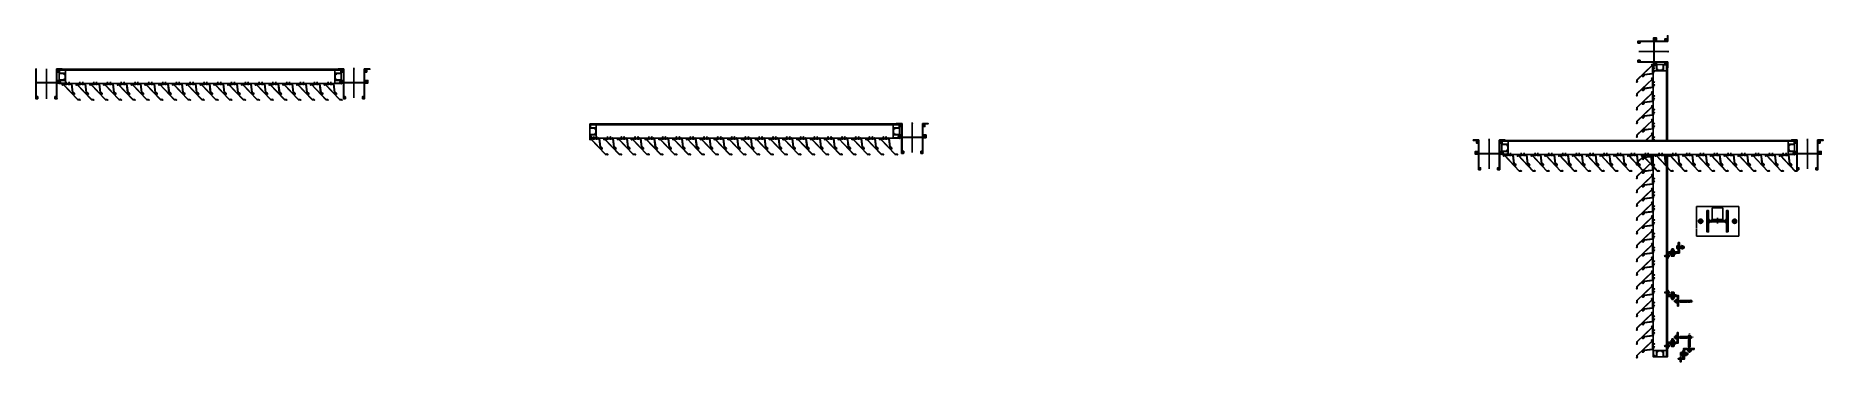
# Model space of a CAD drawing. Header units: millimetres. Extents: x -4391136 to -1798569, y -886572 to -291056.
# Drawn here: x -2387074 to -2378647, y -303300 to -301760 of the extents above; entities that cross this region are included whole.
import ezdxf

# ---------------------------------------------------------------- set-up
doc = ezdxf.new("R2010")
doc.units = ezdxf.units.MM
for name, pattern in [('CENTER', [50.8, 31.75, -6.35, 6.35, -6.35]), ('DXK_LINE_DOT2', [3.9198, 1.9599, -1.9599]), ('HIDDEN', [0.375, 0.25, -0.125]), ('HIDDEN2', [4.7625, 3.175, -1.5875])]:
    doc.linetypes.add(name, pattern=pattern)
doc.layers.get('Defpoints').update_dxf_attribs({"color": 250})
for name, color, linetype in [('000 - STRUCTURE_STEEL_ACCESORIES_MAIN_COLOR_2', 1, 'Continuous'), ('000 - STRUCTURE_STEEL_ACCESORIES_WIPEOUT_', 250, 'Continuous'), ('010 - ASPG_ACCESSORIES_HATCH_', 251, 'Continuous'), ('010 - ASPG_ACCESSORIES_MAIN_COLOR_1', 1, 'Continuous'), ('010 - ASPG_ACCESSORIES_SUB_COLOR_1', 2, 'Continuous'), ('010 - ASPG_ACCESSORIES_SUB_COLOR_2', 2, 'Continuous'), ('010 - ASPG_ACCESSORIES_SYMBOL_', 251, 'Continuous'), ('010 - ASPG_ACCESSORIES_WIPEOUT_', 250, 'Continuous'), ('010 - ASPG_EXTR_MAIN_COLOR_2', 2, 'Continuous'), ('010 - ASPG_FASTERN_HIDDEN_', 251, 'Continuous'), ('010 - ASPG_FASTERN_MAIN_COLOR_1', 1, 'Continuous'), ('010 - ASPG_FASTERN_SUB_COLOR_2', 2, 'Continuous'), ('010 - ASPG_FASTERN_SUB_COLOR_3', 3, 'Continuous'), ('010 - ASPG_FRAMING_CUT_COLOR_4', 4, 'Continuous'), ('010 - ASPG_FRAMING_HATCH_', 251, 'Continuous'), ('010 - ASPG_FRAMING_MAIN_COLOR_2', 2, 'Continuous'), ('010 - ASPG_FRAMING_SUB_COLOR_2', 2, 'Continuous'), ('010 - ASPG_FRAMING_WIPEOUT_', 250, 'Continuous'), ('_BOLT-M10', 11, 'Continuous'), ('_C-SC', 32, 'Continuous'), ('_Hatch', 251, 'Continuous'), ('BOLT & SCREW', 251, 'Continuous'), ('Center Line', 1, 'CENTER')]:
    doc.layers.add(name, color=color, linetype=linetype)
for name, color, linetype, plot in [('010 - ASPG_EXTR_DEF_SUB', 250, 'Continuous', False), ('010 - ASPG_FASTERN_DEF_SUB', 250, 'Continuous', False), ('010 - ASPG_FRAMING_DEF_SUB', 250, 'Continuous', False)]:
    doc.layers.add(name, color=color, linetype=linetype, plot=plot)
doc.layers.add('12-GRID', color=1, linetype='CENTER', lineweight=13)
doc.layers.add('SCREW', color=8, linetype='Continuous', lineweight=5)
pattern_1 = [(270, (1257419.24324, -520041.6224), (0.65495992507, -1.1344238721), [0.7562825814, -1.5125651628]), (30, (1257419.24324, -520041.6224), (0.65495992936, 1.1344238696), [0.7562825814, -1.5125651628]), (330, (1257419.24324, -520041.6224), (1.30991985442, -2.48e-09), [-1.5125651628, 0.7562825814])]
pattern_2 = [(315, (1257419.4929, -520021.6224), (1.3369313545, 1.3369313545), []), (45, (1257419.4929, -520021.6224), (-1.3369313545, 1.3369313545), [])]
pattern_3 = [(270, (1257419.4425, -520043.9224), (0.65495992507, -1.1344238721), [0.7562825814, -1.5125651628]), (30, (1257419.4425, -520043.9224), (0.65495992936, 1.1344238696), [0.7562825814, -1.5125651628]), (330, (1257419.4425, -520043.9224), (1.30991985442, -2.48e-09), [-1.5125651628, 0.7562825814])]
pattern_4 = [(315, (1257419.1929, -520023.9224), (1.3369313545, 1.3369313545), []), (45, (1257419.1929, -520023.9224), (-1.3369313545, 1.3369313545), [])]
pattern_5 = [(45, (68845973.911, -106253.634), (-4.0411152545, 4.0411152545), []), (45, (68845976.6053, -106253.634), (-4.0411152545, 4.0411152545), [])]

# ---------------------------------------------------------------- blocks, each defined once
blk = doc.blocks.new('_C-SC')
at = {"layer": '_Hatch'}
h = blk.add_hatch(dxfattribs=at)
h.set_pattern_fill('STEEL', color=256, scale=1.5)
h.set_pattern_definition([(45, (-1941.0177, -2436.031), (-3.367596, 3.367596), []), (45, (-1941.0177, -2433.6497), (-3.367596, 3.367596), [])])
h.paths.add_polyline_path([(3, 67), (3, 3, 0.414214), (13, -7), (50, -7), (50, -15), (-50, -15), (-50, -7), (-13, -7, 0.414214), (-3, 3), (-3, 67, 0.414214), (-13, 77), (-50, 77), (-50, 85), (50, 85), (50, 77), (13, 77, 0.414214)])
at = {"linetype": 'Continuous'}
for p, q in [((70, 135), (-70, 135)), ((-70, 135), (-70, -25)), ((70, 135), (70, -25))]:
    blk.add_line(p, q, dxfattribs=at)
at = {"linetype": 'DXK_LINE_DOT2'}
for p, q in [((-70, 135), (-70, -25)), ((70, 135), (-70, 135)), ((70, -25), (70, 135))]:
    blk.add_line(p, q, dxfattribs=at)
at = {"color": 11, "linetype": 'HIDDEN2'}
for p, q in [((-70, -25), (-70, -65)), ((-70, -30.1), (-70, -65)), ((-70, -65), (70, -65)), ((-70, -65), (70, -65)), ((70, -65), (70, -25)), ((70, -30.1), (70, -65))]:
    blk.add_line(p, q, dxfattribs=at)
blk.add_lwpolyline([(-50, 85), (50, 85), (50, 77), (13, 77, 0.414214), (3, 67), (3, 3, 0.414214), (13, -7), (50, -7), (50, -15), (-50, -15), (-50, -7), (-13, -7, 0.414214), (-3, 3), (-3, 67, 0.414214), (-13, 77), (-50, 77)], format="xyb", close=True)
for points in [[(63, 60), (3, 60), (3, 10), (63, 10)], [(63, 60), (8, 60), (8, 10), (63, 10)]]:
    blk.add_lwpolyline(points, close=True)
at = {"layer": '_BOLT-M10'}
for p, q in [((-11.7, 115), (11.7, 115)), ((0, 128.1), (0, 101.9)), ((16, 35), (-10, 35)), ((3, 42), (-3, 42)), ((3, 28), (-3, 28)), ((8, 42), (3, 42)), ((8, 28), (3, 28))]:
    blk.add_line(p, q, dxfattribs=at)
blk.add_lwpolyline([(-8, 110.4), (0, 105.8), (8, 110.4), (8, 119.6), (0, 124.2), (-8, 119.6)], close=True, dxfattribs=at)
for radius in [10, 6.93]:
    blk.add_circle((0, 115), radius, dxfattribs=at)
at = {"layer": 'Defpoints'}
for p, q in [((6.4, -6.4), (-6.4, 6.4)), ((-6.4, -6.4), (6.4, 6.4))]:
    blk.add_line(p, q, dxfattribs=at)
at = {"layer": 'Defpoints', "color": 11, "linetype": 'HIDDEN2'}
for p, q in [((-11.7, -45), (11.7, -45)), ((0, -58.1), (0, -31.9))]:
    blk.add_line(p, q, dxfattribs=at)
blk.add_lwpolyline([(-8, -40.4), (0, -35.8), (8, -40.4), (8, -49.6), (0, -54.2), (-8, -49.6)], close=True, dxfattribs=at)
for radius in [10, 6.93]:
    blk.add_circle((0, -45), radius, dxfattribs=at)
blk = doc.blocks.new('*U3395')
at = {"layer": '12-GRID', "color": 8, "linetype": 'CENTER'}
for p, q in [((0, -6.2), (0, 2.2)), ((-4.2, -2), (4.2, -2))]:
    blk.add_line(p, q, dxfattribs=at)
at = {"layer": 'BOLT & SCREW'}
for p, q in [((-0.6, -1.8), (-1.8, -1.6)), ((-0.6, -2.2), (-1.8, -2.4)), ((-0.5, -1.8), (-0.9, -1.6)), ((-0.5, -2.2), (-0.9, -2.4)), ((-0.2, -1.4), (-0.4, -0.2)), ((-0.2, -1.5), (-0.4, -1.1)), ((-0.2, -2.5), (-0.4, -2.9)), ((-0.2, -2.6), (-0.4, -3.8)), ((0.2, -1.4), (0.4, -0.2)), ((0.2, -1.5), (0.4, -1.1)), ((0.4, -2.9), (0.2, -2.5)), ((0.2, -2.6), (0.4, -3.8)), ((0.5, -1.8), (0.9, -1.6)), ((0.5, -2.2), (0.9, -2.4)), ((0.6, -1.8), (1.8, -1.6)), ((0.6, -2.2), (1.8, -2.4))]:
    blk.add_line(p, q, dxfattribs=at)
for points in [[(-1.8, -1.6), (-0.9, -1.6, 0.414214), (-0.4, -1.1), (-0.4, -0.2), (0.4, -0.2), (0.4, -1.1, 0.414214), (0.9, -1.6), (1.8, -1.6), (1.8, -2.4), (0.9, -2.4, 0.414214), (0.4, -2.9), (0.4, -3.8), (-0.4, -3.8), (-0.4, -2.9, 0.414214), (-0.9, -2.4), (-1.8, -2.4)], [(0.2, -2.5, -0.414214), (0.5, -2.2), (0.6, -2.2), (0.6, -1.8), (0.5, -1.8, -0.414214), (0.2, -1.5), (0.2, -1.4), (-0.2, -1.4), (-0.2, -1.5, -0.414214), (-0.5, -1.8), (-0.6, -1.8), (-0.6, -2.2), (-0.5, -2.2, -0.414214), (-0.2, -2.5), (-0.2, -2.6), (0.2, -2.6)]]:
    blk.add_lwpolyline(points, format="xyb", close=True, dxfattribs=at)
blk.add_circle((0, -2), 3.5, dxfattribs=at)
blk = doc.blocks.new('000_ASPG_TYP_FILES_20260218-010703_FRAME_EXTR_')
at = {"layer": '010 - ASPG_FRAMING_HATCH_'}
h = blk.add_hatch(dxfattribs=at)
h.set_pattern_fill('ANSI32', color=256, scale=0.1, angle=180)
edge = h.paths.add_edge_path()
edge.add_line((2, 16), (2, 2))
edge.add_line((2, 2), (39.7, 2))
edge.add_arc((39.7, 1.7), 0.3, 0, 90, ccw=False)
edge.add_line((40, 1.7), (40, 0.3))
edge.add_arc((39.7, 0.3), 0.3, -90, 0, ccw=False)
edge.add_line((39.7, 0), (0.3, 0))
edge.add_arc((0.3, 0.3), 0.3, 180, 270, ccw=False)
edge.add_line((0, 0.3), (0, 17.7))
edge.add_arc((0.3, 17.7), 0.3, 90, 180, ccw=False)
edge.add_line((0.3, 18), (22.6, 18))
edge.add_arc((22.6, 18.5), 0.5, 270, 380.20955)
edge.add_arc((26.2, 19.8), 3.35, 182.06379, 200.20955, ccw=False)
edge.add_arc((23.6, 19.7), 0.76, 2.06379, 182.06379, ccw=False)
edge.add_arc((26.2, 19.8), 1.83, 182.06379, 447.93621)
edge.add_arc((26.3, 22.4), 0.76, 87.93621, 267.93621, ccw=False)
edge.add_arc((26.2, 19.8), 3.35, 69.79045, 87.93621, ccw=False)
edge.add_arc((27.5, 23.4), 0.5, 249.79045, 360)
edge.add_line((28, 23.4), (28, 26.7))
edge.add_line((28, 26.7), (28.5, 27.2))
edge.add_line((28.5, 27.2), (28, 27.7))
edge.add_line((28, 27.7), (28, 38.6))
edge.add_line((28, 38.6), (28.5, 39.1))
edge.add_line((28.5, 39.1), (28, 39.6))
edge.add_line((28, 39.6), (28, 42.9))
edge.add_arc((27.5, 42.9), 0.5, 0, 110.20955)
edge.add_arc((26.2, 46.5), 3.35, 272.06379, 290.20955, ccw=False)
edge.add_arc((26.3, 43.9), 0.76, 92.06379, 272.06379, ccw=False)
edge.add_arc((26.2, 46.5), 1.83, 272.06379, 537.93621)
edge.add_arc((23.6, 46.6), 0.76, 177.93621, 357.93621, ccw=False)
edge.add_arc((26.2, 46.5), 3.35, 159.79045, 177.93621, ccw=False)
edge.add_arc((22.6, 47.8), 0.5, 339.79045, 450)
edge.add_line((22.6, 48.3), (0.3, 48.3))
edge.add_arc((0.3, 48.6), 0.3, 180, 270, ccw=False)
edge.add_line((0, 48.6), (0, 60))
edge.add_arc((0.3, 60), 0.3, 90, 180, ccw=False)
edge.add_line((0.3, 60.3), (5, 60.3))
edge.add_line((5, 60.3), (5, 65))
edge.add_arc((5.3, 65), 0.3, 90, 180, ccw=False)
edge.add_line((5.3, 65.3), (30, 65.3))
edge.add_line((30, 65.3), (30, 63.6))
edge.add_arc((29.7, 63.6), 0.3, -90, 0, ccw=False)
edge.add_line((29.7, 63.3), (7.3, 63.3))
edge.add_arc((7.3, 63), 0.3, 90, 180)
edge.add_line((7, 63), (7, 58.3))
edge.add_line((7, 58.3), (2.3, 58.3))
edge.add_arc((2.3, 58), 0.3, 90, 180)
edge.add_line((2, 58), (2, 50.6))
edge.add_arc((2.3, 50.6), 0.3, 180, 270)
edge.add_line((2.3, 50.3), (29.7, 50.3))
edge.add_arc((29.7, 50), 0.3, 0, 90, ccw=False)
edge.add_line((30, 50), (30, 26.7))
edge.add_line((30, 26.7), (30, 16.3))
edge.add_arc((29.7, 16.3), 0.3, -90, 0, ccw=False)
edge.add_line((29.7, 16), (2, 16))
at = {"layer": '010 - ASPG_FRAMING_CUT_COLOR_4'}
blk.add_lwpolyline([(2, 16), (2, 2), (39.7, 2, -0.414214), (40, 1.7), (40, 0.3, -0.414214), (39.7, 0), (0.3, 0, -0.414214), (0, 0.3), (0, 17.7, -0.414214), (0.3, 18), (22.6, 18, 0.52173), (23, 18.7, -0.079342), (22.8, 19.7, -1), (24.3, 19.8, 2.296346), (26.2, 21.7, -1), (26.3, 23.2, -0.079342), (27.3, 23, 0.52173), (28, 23.4), (28, 26.7), (28.5, 27.2), (28, 27.7), (28, 38.6), (28.5, 39.1), (28, 39.6), (28, 42.9, 0.52173), (27.3, 43.3, -0.079342), (26.3, 43.1, -1), (26.2, 44.6, 2.296346), (24.3, 46.5, -1), (22.8, 46.6, -0.079342), (23, 47.6, 0.52173), (22.6, 48.3), (0.3, 48.3, -0.414214), (0, 48.6), (0, 60, -0.414214), (0.3, 60.3), (5, 60.3), (5, 65, -0.414214), (5.3, 65.3), (30, 65.3), (30, 63.6, -0.414214), (29.7, 63.3), (7.3, 63.3, 0.414214), (7, 63), (7, 58.3), (2.3, 58.3, 0.414214), (2, 58), (2, 50.6, 0.414214), (2.3, 50.3), (29.7, 50.3, -0.414214), (30, 50), (30, 26.7), (30, 16.3, -0.414214), (29.7, 16)], format="xyb", close=True, dxfattribs=at)
for p in [(26.2, 48.5), (26.2, 21.8)]:
    blk.add_blockref('*U3395', p)
blk = doc.blocks.new('*U3397')
at = {"layer": '010 - ASPG_FRAMING_HATCH_', "transparency": 33554585}
h = blk.add_hatch(dxfattribs=at)
h.set_pattern_fill('ANSI32', color=256, scale=0.25)
edge = h.paths.add_edge_path()
edge.add_line((2, -50), (2, -75))
edge.add_line((2, -75), (0, -75))
edge.add_line((0, -75), (0, -49))
edge.add_arc((1, -49), 1, 90, 180, ccw=False)
edge.add_line((1, -48), (63, -48))
edge.add_arc((63, -47), 1, 270, 360)
edge.add_line((64, -47), (64, 47))
edge.add_arc((63, 47), 1, 0, 90)
edge.add_line((63, 48), (1, 48))
edge.add_arc((1, 49), 1, 180, 270, ccw=False)
edge.add_line((0, 49), (0, 75))
edge.add_line((0, 75), (2, 75))
edge.add_line((2, 75), (2, 50))
edge.add_line((2, 50), (141, 50))
edge.add_line((141, 50), (141, 41))
edge.add_arc((140, 41), 1, 270, 360, ccw=False)
edge.add_line((140, 40), (132, 40))
edge.add_arc((132, 41), 1, 180, 270, ccw=False)
edge.add_line((131, 41), (131, 47))
edge.add_arc((130, 47), 1, 0, 90)
edge.add_line((130, 48), (67, 48))
edge.add_arc((67, 47), 1, 90, 180)
edge.add_line((66, 47), (66, -47))
edge.add_arc((67, -47), 1, 180, 270)
edge.add_line((67, -48), (130, -48))
edge.add_arc((130, -47), 1, 270, 360)
edge.add_line((131, -47), (131, -41))
edge.add_arc((132, -41), 1, 90, 180, ccw=False)
edge.add_line((132, -40), (140, -40))
edge.add_arc((140, -41), 1, 0, 90, ccw=False)
edge.add_line((141, -41), (141, -50))
edge.add_line((141, -50), (2, -50))
h.paths.add_polyline_path([(139, 48), (139, 42), (133, 42), (133, 48)], flags=16)
h.paths.add_polyline_path([(139, -48), (139, -42), (133, -42), (133, -48)], flags=16)
at = {"layer": '010 - ASPG_FRAMING_HATCH_'}
h = blk.add_hatch(dxfattribs=at)
h.set_pattern_fill('ANSI37', color=256, scale=0.595498, angle=-90)
h.set_pattern_definition(pattern_4)
edge = h.paths.add_edge_path()
edge.add_ellipse((11.5, 55), major_axis=(0, -5), ratio=0.644482, start_angle=180, end_angle=360, ccw=False)
edge.add_line((11.5, 60), (2, 60))
edge.add_arc((-7.9, 55), 11.1, -26.79627, 26.79627, ccw=False)
edge.add_line((2, 50), (11.5, 50))
h = blk.add_hatch(dxfattribs=at)
h.set_pattern_fill('HONEY', color=256, scale=0.238199, angle=-90)
h.set_pattern_definition(pattern_3)
edge = h.paths.add_edge_path()
edge.add_ellipse((11.8, 55), major_axis=(0, -5), ratio=0.644482, start_angle=0, end_angle=360, ccw=False)
h = blk.add_hatch(dxfattribs=at)
h.set_pattern_fill('HONEY', color=256, scale=0.238199, angle=-90)
h.set_pattern_definition(pattern_1)
edge = h.paths.add_edge_path()
edge.add_ellipse((57.5, 55), major_axis=(0, -5), ratio=0.644482, start_angle=0, end_angle=360)
h = blk.add_hatch(dxfattribs=at)
h.set_pattern_fill('ANSI37', color=256, scale=0.595498, angle=-90)
h.set_pattern_definition(pattern_2)
edge = h.paths.add_edge_path()
edge.add_ellipse((57.8, 55), major_axis=(0, -5), ratio=0.644482, start_angle=0, end_angle=180)
edge.add_line((57.8, 60), (62, 60))
edge.add_arc((62, 60.3), 0.3, -90, 0)
edge.add_line((62.3, 60.3), (62.3, 61))
edge.add_line((62.3, 61), (61.8, 61.5))
edge.add_line((61.8, 61.5), (62.3, 62))
edge.add_line((62.3, 62), (61.8, 62.5))
edge.add_line((61.8, 62.5), (62.3, 63))
edge.add_line((62.3, 63), (61.8, 63.5))
edge.add_line((61.8, 63.5), (62.3, 64))
edge.add_line((62.3, 64), (62.3, 65))
edge.add_line((62.3, 65), (63.3, 65))
edge.add_line((63.3, 65), (63.8, 65.5))
edge.add_line((63.8, 65.5), (64.3, 65))
edge.add_line((64.3, 65), (64.8, 65.5))
edge.add_line((64.8, 65.5), (65.3, 65))
edge.add_line((65.3, 65), (65.8, 65.5))
edge.add_line((65.8, 65.5), (66.3, 65))
edge.add_line((66.3, 65), (67, 65))
edge.add_arc((67, 65.3), 0.3, -90, 0)
edge.add_line((67.3, 65.3), (67.3, 60))
edge.add_arc((77.2, 55), 11.1, 153.20373, 206.79627)
edge.add_line((67.3, 50), (57.8, 50))
h = blk.add_hatch(dxfattribs=at)
h.set_pattern_fill('ANSI37', color=256, scale=0.595498, angle=-90)
h.set_pattern_definition(pattern_4)
edge = h.paths.add_edge_path()
edge.add_ellipse((11.5, -55), major_axis=(0, 5), ratio=0.644482, start_angle=0, end_angle=180)
edge.add_line((11.5, -60), (2, -60))
edge.add_arc((-7.9, -55), 11.1, 333.20373, 386.79627)
edge.add_line((2, -50), (11.5, -50))
h = blk.add_hatch(dxfattribs=at)
h.set_pattern_fill('HONEY', color=256, scale=0.238199, angle=-90)
h.set_pattern_definition(pattern_3)
edge = h.paths.add_edge_path()
edge.add_ellipse((11.8, -55), major_axis=(0, 5), ratio=0.644482, start_angle=0, end_angle=360)
h = blk.add_hatch(dxfattribs=at)
h.set_pattern_fill('HONEY', color=256, scale=0.238199, angle=-90)
h.set_pattern_definition(pattern_1)
edge = h.paths.add_edge_path()
edge.add_ellipse((57.5, -55), major_axis=(0, 5), ratio=0.644482, start_angle=0, end_angle=360, ccw=False)
h = blk.add_hatch(dxfattribs=at)
h.set_pattern_fill('ANSI37', color=256, scale=0.595498, angle=-90)
h.set_pattern_definition(pattern_2)
edge = h.paths.add_edge_path()
edge.add_ellipse((57.8, -55), major_axis=(0, 5), ratio=0.644482, start_angle=180, end_angle=360, ccw=False)
edge.add_line((57.8, -60), (62, -60))
edge.add_arc((62, -60.3), 0.3, 360, 450, ccw=False)
edge.add_line((62.3, -60.3), (62.3, -61))
edge.add_line((62.3, -61), (61.8, -61.5))
edge.add_line((61.8, -61.5), (62.3, -62))
edge.add_line((62.3, -62), (61.8, -62.5))
edge.add_line((61.8, -62.5), (62.3, -63))
edge.add_line((62.3, -63), (61.8, -63.5))
edge.add_line((61.8, -63.5), (62.3, -64))
edge.add_line((62.3, -64), (62.3, -65))
edge.add_line((62.3, -65), (63.3, -65))
edge.add_line((63.3, -65), (63.8, -65.5))
edge.add_line((63.8, -65.5), (64.3, -65))
edge.add_line((64.3, -65), (64.8, -65.5))
edge.add_line((64.8, -65.5), (65.3, -65))
edge.add_line((65.3, -65), (65.8, -65.5))
edge.add_line((65.8, -65.5), (66.3, -65))
edge.add_line((66.3, -65), (67, -65))
edge.add_arc((67, -65.3), 0.3, 360, 450, ccw=False)
edge.add_line((67.3, -65.3), (67.3, -60))
edge.add_arc((77.2, -55), 11.1, 153.20373, 206.79627, ccw=False)
edge.add_line((67.3, -50), (57.8, -50))
at = {"layer": '010 - ASPG_FASTERN_DEF_SUB'}
blk.add_point((0, 0), dxfattribs=at)
at = {"layer": '010 - ASPG_FRAMING_CUT_COLOR_4'}
blk.add_lwpolyline([(2, -50), (2, -75), (0, -75), (0, -49, -0.414214), (1, -48), (63, -48, 0.414214), (64, -47), (64, 47, 0.414214), (63, 48), (1, 48, -0.414214), (0, 49), (0, 75), (2, 75), (2, 50), (141, 50), (141, 41, -0.414214), (140, 40), (132, 40, -0.414214), (131, 41), (131, 47, 0.414214), (130, 48), (67, 48, 0.414214), (66, 47), (66, -47, 0.414214), (67, -48), (130, -48, 0.414214), (131, -47), (131, -41, -0.414214), (132, -40), (140, -40, -0.414214), (141, -41), (141, -50)], format="xyb", close=True, dxfattribs=at)
for points in [[(139, 48), (139, 42), (133, 42), (133, 48)], [(139, -48), (139, -42), (133, -42), (133, -48)]]:
    blk.add_lwpolyline(points, close=True, dxfattribs=at)
at = {"layer": '010 - ASPG_FRAMING_DEF_SUB', "transparency": 33554508}
blk.add_line((136.5, 0), (-4.5, 0), dxfattribs=at)
at = {"layer": '010 - ASPG_FRAMING_DEF_SUB', "transparency": 33554457}
for points in [[(2, 50), (15, 50), (15, 60), (2, 60)], [(54.3, 50), (67.3, 50), (67.3, 65.5), (54.3, 65.5)], [(2, -50), (15, -50), (15, -60), (2, -60)], [(54.3, -50), (67.3, -50), (67.3, -65.5), (54.3, -65.5)]]:
    blk.add_lwpolyline(points, close=True, dxfattribs=at)
at = {"layer": '010 - ASPG_FRAMING_SUB_COLOR_2'}
for points in [[(11.8, 50), (2, 50, 0.238199), (2, 60), (11.8, 60)], [(57.5, 50), (67.3, 50, -0.238199), (67.3, 60), (67.3, 65.3, -0.414214), (67, 65), (66.3, 65), (65.8, 65.5), (65.3, 65), (64.8, 65.5), (64.3, 65), (63.8, 65.5), (63.3, 65), (62.3, 65), (62.3, 64), (61.8, 63.5), (62.3, 63), (61.8, 62.5), (62.3, 62), (61.8, 61.5), (62.3, 61), (62.3, 60.3, -0.414214), (62, 60), (57.5, 60)], [(11.8, -50), (2, -50, -0.238199), (2, -60), (11.8, -60)], [(57.5, -50), (67.3, -50, 0.238199), (67.3, -60), (67.3, -65.3, 0.414214), (67, -65), (66.3, -65), (65.8, -65.5), (65.3, -65), (64.8, -65.5), (64.3, -65), (63.8, -65.5), (63.3, -65), (62.3, -65), (62.3, -64), (61.8, -63.5), (62.3, -63), (61.8, -62.5), (62.3, -62), (61.8, -61.5), (62.3, -61), (62.3, -60.3, 0.414214), (62, -60), (57.5, -60)]]:
    blk.add_lwpolyline(points, format="xyb", dxfattribs=at)
at = {"layer": '010 - ASPG_FRAMING_SUB_COLOR_2', "extrusion": (0, 0, -1)}
for centre, major_axis in [((11.8, 55), (0, -5)), ((57.5, -55), (0, 5))]:
    blk.add_ellipse(centre, major_axis=major_axis, ratio=0.644482, dxfattribs=at)
at = {"layer": '010 - ASPG_FRAMING_SUB_COLOR_2'}
for centre, major_axis in [((57.5, 55), (0, -5)), ((11.8, -55), (0, 5))]:
    blk.add_ellipse(centre, major_axis=major_axis, ratio=0.644482, dxfattribs=at)
blk = doc.blocks.new('PZG35-9D5')
at = {"layer": 'Center Line'}
blk.add_line((0, 3.7), (0, -10.5), dxfattribs=at)
at = {"layer": 'SCREW', "color": 8}
for p, q in [((-1.4, 0), (-1.4, -1.1)), ((1.4, 0), (1.4, -0.6)), ((-1.9, -1.4), (1.9, -0.9)), ((-1.9, -1.4), (-1.4, -1.1)), ((-1.9, -1.4), (-1.4, -1.7)), ((-1.9, -2.7), (1.9, -2.2)), ((-1.9, -2.7), (-1.4, -2.4)), ((-1.9, -2.7), (-1.4, -3)), ((-1.9, -4), (-1.4, -3.7)), ((-1.9, -4), (-1, -3.9)), ((-1.9, -4), (-1.4, -4.3)), ((-1.4, -1.1), (1.4, -0.6)), ((-1.4, -1.7), (1.4, -1.2)), ((-1.4, -1.7), (-1.4, -2.4)), ((-1.4, -2.4), (1.4, -1.9)), ((-1.4, -3), (1.4, -2.5)), ((-1.4, -3), (-1.4, -3.7)), ((-1.4, -3.7), (-0.8, -3.6)), ((-1.4, -4.3), (-1.4, -8.1)), ((-1.4, -4.3), (-1.2, -4.3)), ((0, -9.5), (-1.4, -8.1)), ((0, -9.5), (1.4, -8.1)), ((0.6, -3.3), (1.4, -3.2)), ((0.7, -3.7), (1.9, -3.5)), ((0.7, -3.9), (1.4, -3.8)), ((0.7, -4.6), (1.4, -4.5)), ((0.7, -5), (1.9, -4.8)), ((0.7, -5.2), (1.4, -5.1)), ((1.9, -0.9), (1.4, -0.6)), ((1.9, -0.9), (1.4, -1.2)), ((1.4, -1.2), (1.4, -1.9)), ((1.9, -2.2), (1.4, -1.9)), ((1.9, -2.2), (1.4, -2.5)), ((1.4, -2.5), (1.4, -3.2)), ((1.9, -3.5), (1.4, -3.2)), ((1.9, -3.5), (1.4, -3.8)), ((1.4, -3.8), (1.4, -4.5)), ((1.9, -4.8), (1.4, -4.5)), ((1.9, -4.8), (1.4, -5.1)), ((1.4, -5.1), (1.4, -8.1))]:
    blk.add_line(p, q, dxfattribs=at)
blk.add_lwpolyline([(0, -9.5), (0.7, -5.2), (0.7, -3.6, 0.417657), (0.4, -3.3, 0.108102), (-0.8, -3.6), (-1.4, -4.7)], format="xyb", dxfattribs=at)
blk = doc.blocks.new('*U3396')
at = {"layer": 'SCREW', "color": 6}
blk.add_lwpolyline([(3, 1.8, 0.09906), (0.8, 2.5), (0.8, 2.3), (-0.8, 2.3), (-0.8, 2.5, 0.09906), (-3, 1.8, 0.266588), (-3.5, 1), (-3.5, 0.2, 0.414214), (-3.3, 0), (3.3, 0, 0.414214), (3.5, 0.2), (3.5, 1, 0.266588)], format="xyb", close=True, dxfattribs=at)
at = {"layer": 'SCREW'}
blk.add_blockref('PZG35-9D5', (0, 0), dxfattribs=at)
blk = doc.blocks.new('*U3399')
blk.add_point((0, 0))
at = {"layer": '010 - ASPG_ACCESSORIES_MAIN_COLOR_1'}
blk.add_lwpolyline([(-39.7, -0.6, 0.414214), (-40, -0.9), (-40, -7.4, 0.57735), (-39.7, -7.6), (-36.6, -5.8, 0.767327), (-36.8, -5.3), (-37.9, -5.3, -0.414214), (-38.2, -5), (-38.2, -2.8, -0.414214), (-38, -2.6), (-32.2, -2.6, -0.388879), (-32, -2.8), (-31.8, -4.3, 0.388879), (-31.3, -4.8), (-30.3, -4.8, 0.414214), (-30, -4.5), (-30, -2.9, -0.414214), (-29.7, -2.6), (0.4, -2.6, -0.378969), (3.4, -5.2), (8, -42.5, 0.446593), (11.6, -45.1, -0.489802), (16.1, -48.7), (16.1, -49.4, -0.18248), (15.8, -50, -0.267949), (15.3, -50.2, 1.122115), (15.1, -52.3, 0.405004), (18.1, -49.4), (18.1, -48.7, 0.489805), (11.2, -43.1, -0.446597), (9.9, -42.3), (4.9, -0.8, 0.364176), (4.6, -0.6)], format="xyb", close=True, dxfattribs=at)
at = {"layer": '010 - ASPG_EXTR_DEF_SUB'}
for p in [(-40, -0.5), (43.4, -76.9), (43.4, -77.5)]:
    blk.add_point(p, dxfattribs=at)
at = {"layer": '010 - ASPG_EXTR_MAIN_COLOR_2'}
blk.add_lwpolyline([(11.4, -48.2), (11.5, -47.4), (12.2, -47.6), (12.3, -46.8, -0.535538), (14.2, -49.2, 0.991572), (15.7, -49.6, 1.157025), (8.8, -48.8, -0.688558), (8.3, -49), (-17.1, -22.2), (-32.3, -6.1), (-32.3, -2.9, 0.414312), (-32.6, -2.6), (-37.5, -2.6, 0.414116), (-37.8, -2.9), (-37.8, -4.3, 0.414214), (-37.5, -4.6), (-36, -4.6, -0.205895), (-35.8, -4.7), (33.2, -77.5), (43.1, -77.5, 0.668179), (43.4, -77), (40.5, -74.2, 0.668179), (40, -74.4), (40, -76), (33.9, -76), (11.9, -52.8, -0.558354), (12.1, -52, 0.766275), (12, -50.4, -0.438583), (10.7, -48.1)], format="xyb", close=True, dxfattribs=at)
at = {"layer": 'SCREW', "rotation": 180}
for p in [(-21.6, -2.5), (-8.2, -2.5)]:
    blk.add_blockref('*U3396', p, dxfattribs=at)
blk = doc.blocks.new('*U1981')
blk.add_wipeout([(1519.3, 4), (60, 4), (60, 69.3), (1519.3, 69.3)]).dxf.layer = '010 - ASPG_FRAMING_WIPEOUT_'
at = {"color": 1}
blk.add_point((60, 69.5), dxfattribs=at)
at = {"layer": '010 - ASPG_FRAMING_MAIN_COLOR_2'}
blk.add_lwpolyline([(1489.3, 69.3), (90, 69.3), (90, 6), (1489.3, 6)], close=True, dxfattribs=at)
at = {"layer": '010 - ASPG_FRAMING_SUB_COLOR_2'}
for points in [[(1519.3, 4), (60, 4), (60, 69.3), (1519.3, 69.3)], [(60, 2), (60, 4), (1519.3, 4), (1519.3, 2)]]:
    blk.add_lwpolyline(points, close=True, dxfattribs=at)
at = {"transparency": 33554559, "xscale": -1, "rotation": 270}
blk.add_blockref('*U3397', (0, 0), dxfattribs=at)
at = {"color": 1, "rotation": 180}
for p in [(114.3, 69.3), (179.3, 69.3), (244.3, 69.3), (309.3, 69.3), (374.3, 69.3), (439.3, 69.3), (504.3, 69.3), (569.3, 69.3), (634.3, 69.3), (699.3, 69.3), (764.3, 69.3), (829.3, 69.3), (894.3, 69.3), (959.3, 69.3), (1024.3, 69.3), (1089.3, 69.3), (1154.3, 69.3), (1219.3, 69.3), (1284.3, 69.3), (1349.3, 69.3), (1414.3, 69.3), (1479.3, 69.3)]:
    blk.add_blockref('*U3399', p, dxfattribs=at)
blk.add_blockref('000_ASPG_TYP_FILES_20260218-010703_FRAME_EXTR_', (60, 4))
at = {"xscale": -1}
blk.add_blockref('000_ASPG_TYP_FILES_20260218-010703_FRAME_EXTR_', (1519.3, 4), dxfattribs=at)
blk = doc.blocks.new('*U1982')
blk.add_wipeout([(1440, 4), (60, 4), (60, 69.3), (1440, 69.3)]).dxf.layer = '010 - ASPG_FRAMING_WIPEOUT_'
at = {"color": 1}
blk.add_point((60, 69.5), dxfattribs=at)
at = {"layer": '010 - ASPG_FRAMING_MAIN_COLOR_2'}
blk.add_lwpolyline([(1410, 69.3), (90, 69.3), (90, 6), (1410, 6)], close=True, dxfattribs=at)
at = {"layer": '010 - ASPG_FRAMING_SUB_COLOR_2'}
for points in [[(1440, 4), (60, 4), (60, 69.3), (1440, 69.3)], [(60, 2), (60, 4), (1440, 4), (1440, 2)]]:
    blk.add_lwpolyline(points, close=True, dxfattribs=at)
at = {"transparency": 33554559, "xscale": -1, "rotation": 270}
blk.add_blockref('*U3397', (0, 0), dxfattribs=at)
at = {"color": 1, "xscale": -1, "rotation": 180}
for p in [(100, 69.3), (165, 69.3), (230, 69.3), (295, 69.3), (360, 69.3), (425, 69.3), (490, 69.3), (555, 69.3), (620, 69.3), (685, 69.3), (750, 69.3), (815, 69.3), (880, 69.3), (945, 69.3), (1010, 69.3), (1075, 69.3), (1140, 69.3), (1205, 69.3), (1270, 69.3), (1335, 69.3), (1400, 69.3)]:
    blk.add_blockref('*U3399', p, dxfattribs=at)
blk.add_blockref('000_ASPG_TYP_FILES_20260218-010703_FRAME_EXTR_', (60, 4))
at = {"xscale": -1}
blk.add_blockref('000_ASPG_TYP_FILES_20260218-010703_FRAME_EXTR_', (1440, 4), dxfattribs=at)
blk = doc.blocks.new('*U1976')
at = {"layer": '010 - ASPG_ACCESSORIES_SUB_COLOR_2'}
for p, q in [((-2.1, -1.5), (-2.1, 0)), ((2.1, -1), (2.1, 0)), ((-2.7, -1.9), (2.7, -1.4)), ((-2.7, -1.9), (-2.1, -1.5)), ((-2.7, -1.9), (-2.1, -2.3)), ((-2.7, -3.7), (2.7, -3.2)), ((-2.7, -3.7), (-2.1, -3.3)), ((-2.7, -3.7), (-2.1, -4.1)), ((-2.7, -5.5), (2.7, -5)), ((-2.7, -5.5), (2.7, -5)), ((-2.7, -5.5), (-2.1, -5.1)), ((-2.7, -5.5), (-2.1, -5.1)), ((-2.7, -5.5), (-2.1, -5.9)), ((-2.7, -5.5), (-2.1, -5.9)), ((-2.7, -7.3), (2.7, -6.8)), ((-2.7, -7.3), (-2.1, -6.9)), ((-2.7, -7.3), (-2.1, -7.7)), ((-2.7, -9.1), (-2.1, -8.7)), ((-2.7, -9.1), (-1.6, -9)), ((-2.7, -9.1), (-2.1, -9.5)), ((-2.7, -10.9), (-2.1, -10.5)), ((-2.7, -10.9), (-1.8, -10.8)), ((-2.7, -10.9), (-2.1, -11.3)), ((-2.1, -1.5), (2.1, -1)), ((-2.1, -2.3), (2.1, -1.8)), ((-2.1, -3.3), (-2.1, -2.3)), ((-2.1, -3.3), (2.1, -2.8)), ((-2.1, -4.1), (2.1, -3.6)), ((-2.1, -5.1), (-2.1, -4.1)), ((-2.1, -5.1), (2.1, -4.6)), ((-2.1, -5.1), (2.1, -4.6)), ((-2.1, -5.9), (2.1, -5.4)), ((-2.1, -5.9), (2.1, -5.4)), ((-2.1, -6.9), (-2.1, -5.9)), ((-2.1, -6.9), (-2.1, -5.9)), ((-2.1, -6.9), (2.1, -6.4)), ((-2.1, -7.7), (2.1, -7.2)), ((-2.1, -8.7), (-2.1, -7.7)), ((-2.1, -8.7), (-1.1, -8.6)), ((-2.1, -9.5), (-1.6, -9.4)), ((-2.1, -10.5), (-2.1, -9.5)), ((-2.1, -10.5), (-1.8, -10.5)), ((-2.1, -11.3), (-1.9, -11.2)), ((-2.1, -12.4), (-2.1, -11.3)), ((-2.1, -12.4), (-2.1, -15.6)), ((0, -17.2), (-2.1, -15.6)), ((0, -17.2), (2.1, -15.6)), ((0.4, -8.4), (2.1, -8.2)), ((0.7, -8.8), (2.7, -8.6)), ((0.7, -9.1), (2.1, -9)), ((0.7, -10.2), (2.1, -10)), ((0.7, -10.6), (2.7, -10.4)), ((0.7, -10.9), (2.1, -10.8)), ((2.7, -1.4), (2.1, -1)), ((2.7, -1.4), (2.1, -1.8)), ((2.1, -2.8), (2.1, -1.8)), ((2.7, -3.2), (2.1, -2.8)), ((2.7, -3.2), (2.1, -3.6)), ((2.1, -4.6), (2.1, -3.6)), ((2.7, -5), (2.1, -4.6)), ((2.7, -5), (2.1, -4.6)), ((2.7, -5), (2.1, -5.4)), ((2.7, -5), (2.1, -5.4)), ((2.1, -6.4), (2.1, -5.4)), ((2.1, -6.4), (2.1, -5.4)), ((2.7, -6.8), (2.1, -6.4)), ((2.7, -6.8), (2.1, -7.2)), ((2.1, -8.2), (2.1, -7.2)), ((2.7, -8.6), (2.1, -8.2)), ((2.7, -8.6), (2.1, -9)), ((2.1, -10), (2.1, -9)), ((2.7, -10.4), (2.1, -10)), ((2.7, -10.4), (2.1, -10.8)), ((2.1, -10.8), (2.1, -15.6))]:
    blk.add_line(p, q, dxfattribs=at)
blk.add_lwpolyline([(0, -17.2), (0.7, -11.5), (0.7, -8.7, 0.417657), (0.4, -8.4, 0.070993), (-1.5, -8.7), (-2.1, -12.4)], format="xyb", dxfattribs=at)
at = {"layer": '010 - ASPG_ACCESSORIES_SYMBOL_', "linetype": 'CENTER'}
blk.add_line((0, 6.1), (0, -18.2), dxfattribs=at)
at = {"layer": '010 - ASPG_FASTERN_MAIN_COLOR_1'}
for p, q in [((-5.5, 0.5), (-5.5, 0)), ((5.5, 0), (-5.5, 0)), ((-5.2, 0.9), (-4.2, 1.2)), ((5.2, 0.9), (-5.2, 0.9)), ((-4.2, 5), (-4.2, 1.2)), ((4.2, 1.2), (-4.2, 1.2)), ((3.1, 5.5), (-3.1, 5.5)), ((-2.6, 0.9), (-2.1, 1.2)), ((-2.1, 5), (-2.1, 1.2)), ((2.1, 5), (2.1, 1.2)), ((2.4, 0.9), (2.1, 1.2)), ((4.2, 5), (4.2, 1.2)), ((5.2, 0.9), (4.2, 1.2)), ((5.5, 0.5), (5.5, 0))]:
    blk.add_line(p, q, dxfattribs=at)
for centre, radius, start, end in [((-5.2, 0.5), 0.3, 90, 180), ((-3.1, 3.9), 1.56, 48.01708, 131.98292), ((0, -0.2), 5.63, 68.27991, 111.72009), ((3.1, 3.9), 1.56, 48.01708, 131.98292), ((5.2, 0.5), 0.3, 0, 90)]:
    blk.add_arc(centre, radius, start, end, dxfattribs=at)
blk = doc.blocks.new('G$C7D677D58')
at = {"layer": '010 - ASPG_FASTERN_MAIN_COLOR_1'}
h = blk.add_hatch(dxfattribs=at)
h.set_pattern_fill('ANSI35', color=256, scale=0.02, angle=280.67684, style=0)
h.set_pattern_definition([(145.676841, (67.453535, -13.0942606), (0.00281929957, 0.00412935224), []), (145.676841, (67.4500606, -13.0949156), (0.00281929957, 0.00412935224), [0.00625, -0.00125, 0, -0.00125])])
h.paths.add_polyline_path([(0.0299, 0.0155), (0.0245, 0.0155), (0.0245, 0.0006), (0.0299, 0.0006)])
at = {"layer": '010 - ASPG_FASTERN_DEF_SUB', "ltscale": 0.1}
blk.add_line((0.0383, 0.008), (0, 0.008, 0), dxfattribs=at)
at = {"layer": '010 - ASPG_FASTERN_MAIN_COLOR_1'}
for p, q in [((0.0024, 0.012, 0), (0.0016, 0.0112, 0)), ((0.0016, 0.0048, 0), (0.0016, 0.0112, 0)), ((0.0069, 0.0112, 0), (0.0016, 0.0112, 0)), ((0.0069, 0.0048, 0), (0.0016, 0.0048, 0)), ((0.0024, 0.004, 0), (0.0016, 0.0048, 0)), ((0.0069, 0.012, 0), (0.0024, 0.012, 0)), ((0.0069, 0.004, 0), (0.0024, 0.004, 0)), ((0.0069, 0.0028, 0), (0.0069, 0.0132, 0)), ((0.0125, 0.0149, 0), (0.0077, 0.0149, 0)), ((0.0125, 0.0115, 0), (0.0077, 0.0115, 0)), ((0.0125, 0.0045, 0), (0.0077, 0.0045, 0)), ((0.0125, 0.0011, 0), (0.0077, 0.0011, 0)), ((0.0133, 0, 0), (0.0133, 0.016, 0)), ((0.0133, 0.016, 0), (0.0145, 0.016, 0)), ((0.0133, 0.0028, 0), (0.0133, 0.0132, 0)), ((0.0145, 0, 0), (0.0133, 0, 0)), ((0.0145, 0.016, 0), (0.0145, 0, 0)), ((0.0299, 0), (0.0299, 0.016)), ((0.0299, 0.016), (0.0311, 0.016)), ((0.0311, 0), (0.0299, 0)), ((0.0311, 0.016), (0.0311, 0)), ((0.0311, 0.0011), (0.0311, 0.0149)), ((0.0359, 0.0149), (0.0311, 0.0149)), ((0.0359, 0.0115), (0.0311, 0.0115)), ((0.0359, 0.0045), (0.0311, 0.0045)), ((0.0359, 0.0011), (0.0311, 0.0011)), ((0.0367, 0.0028), (0.0367, 0.0132))]:
    blk.add_line(p, q, dxfattribs=at)
at = {"layer": '010 - ASPG_FASTERN_MAIN_COLOR_1', "elevation": 0}
for points in [[(0.0077, 0.0149, 0.46188), (0.0077, 0.0115, 0.23094), (0.0077, 0.0045, 0.46188), (0.0077, 0.0011)], [(0.0125, 0.0149, -0.46188), (0.0125, 0.0115, -0.23094), (0.0125, 0.0045, -0.46188), (0.0125, 0.0011)], [(0.0359, 0.0149, -0.46188), (0.0359, 0.0115, -0.23094), (0.0359, 0.0045, -0.46188), (0.0359, 0.0011)]]:
    blk.add_lwpolyline(points, format="xyb", dxfattribs=at)
at = {"layer": '010 - ASPG_FASTERN_MAIN_COLOR_1'}
blk.add_lwpolyline([(0.0299, 0.0155), (0.0245, 0.0155), (0.0245, 0.0006), (0.0299, 0.0006)], close=True, dxfattribs=at)
at = {"layer": '010 - ASPG_FASTERN_SUB_COLOR_2', "linetype": 'HIDDEN'}
for p, q in [((0.0299, 0.012), (0.0145, 0.012, 0)), ((0.0299, 0.0112), (0.0145, 0.0112, 0)), ((0.0299, 0.0048), (0.0145, 0.0048, 0)), ((0.0299, 0.004), (0.0145, 0.004, 0))]:
    blk.add_line(p, q, dxfattribs=at)
blk = doc.blocks.new('010 - ASPG_ACCESSORIES_BRACKET_FOR_FRAME_TYPE-1_CUT-VIEW')
blk.add_wipeout([(0, 25), (0, 0), (40, 0), (40, 3), (3, 3), (3, 25)]).dxf.layer = '010 - ASPG_ACCESSORIES_WIPEOUT_'
at = {"layer": '010 - ASPG_ACCESSORIES_HATCH_'}
h = blk.add_hatch(dxfattribs=at)
h.set_pattern_fill('ANSI32', color=251, scale=0.03)
h.set_pattern_definition(pattern_5)
h.paths.add_polyline_path([(1.5, 16.1), (1.1, 16.7), (0.7, 16.1), (0, 16.1), (0, 25), (3, 25), (3, 16.1)])
h = blk.add_hatch(dxfattribs=at)
h.set_pattern_fill('ANSI32', color=251, scale=0.03)
h.set_pattern_definition(pattern_5)
h.paths.add_polyline_path([(0, 0), (0, 11.8), (0.2, 11.9), (1.2, 11.9), (1.6, 11.3), (2, 11.9), (3, 11.9), (3, 3), (19.7, 3), (19.7, 0)])
h = blk.add_hatch(dxfattribs=at)
h.set_pattern_fill('ANSI32', color=251, scale=0.03)
h.set_pattern_definition(pattern_5)
h.paths.add_polyline_path([(28.7, 0), (28.7, 3), (40, 3), (40, 0)])
at = {"layer": '010 - ASPG_ACCESSORIES_MAIN_COLOR_1'}
blk.add_lwpolyline([(0, 25), (0, 0), (40, 0), (40, 3), (3, 3), (3, 25)], close=True, dxfattribs=at)
at = {"layer": '010 - ASPG_ACCESSORIES_SUB_COLOR_1'}
for points in [[(1.5, 16.1), (1.1, 16.7), (0.7, 16.1), (0, 16.1), (0, 25), (3, 25), (3, 16.1)], [(0, 0), (0, 11.8), (0.2, 11.9), (1.2, 11.9), (1.6, 11.3), (2, 11.9), (3, 11.9), (3, 3), (19.7, 3), (19.7, 0)], [(28.7, 0), (28.7, 3), (40, 3), (40, 0)]]:
    blk.add_lwpolyline(points, close=True, dxfattribs=at)
blk = doc.blocks.new('G$CF155826C')
at = {"layer": '010 - ASPG_FASTERN_DEF_SUB', "ltscale": 0.1}
blk.add_line((0, 0.008), (0.0383, 0.008, 0), dxfattribs=at)
at = {"layer": '010 - ASPG_FASTERN_MAIN_COLOR_1'}
for p, q in [((0.0016, 0.0028), (0.0016, 0.0132)), ((0.0024, 0.0149), (0.0072, 0.0149)), ((0.0024, 0.0115), (0.0072, 0.0115)), ((0.0024, 0.0045), (0.0072, 0.0045)), ((0.0024, 0.0011), (0.0072, 0.0011)), ((0.0072, 0.016), (0.0072, 0)), ((0.0084, 0.016), (0.0072, 0.016)), ((0.0072, 0.0011), (0.0072, 0.0149)), ((0.0072, 0), (0.0084, 0)), ((0.0084, 0), (0.0084, 0.016)), ((0.0238, 0.016, 0), (0.0238, 0, 0)), ((0.025, 0.016, 0), (0.0238, 0.016, 0)), ((0.0238, 0, 0), (0.025, 0, 0)), ((0.025, 0, 0), (0.025, 0.016, 0)), ((0.025, 0.0028, 0), (0.025, 0.0132, 0)), ((0.0258, 0.0149, 0), (0.0306, 0.0149, 0)), ((0.0258, 0.0115, 0), (0.0306, 0.0115, 0)), ((0.0258, 0.0045, 0), (0.0306, 0.0045, 0)), ((0.0258, 0.0011, 0), (0.0306, 0.0011, 0)), ((0.0314, 0.0028, 0), (0.0314, 0.0132, 0)), ((0.0314, 0.012, 0), (0.0359, 0.012, 0)), ((0.0314, 0.0112, 0), (0.0367, 0.0112, 0)), ((0.0314, 0.0048, 0), (0.0367, 0.0048, 0)), ((0.0314, 0.004, 0), (0.0359, 0.004, 0)), ((0.0359, 0.012, 0), (0.0367, 0.0112, 0)), ((0.0359, 0.004, 0), (0.0367, 0.0048, 0)), ((0.0367, 0.0048, 0), (0.0367, 0.0112, 0))]:
    blk.add_line(p, q, dxfattribs=at)
at = {"layer": '010 - ASPG_FASTERN_MAIN_COLOR_1', "elevation": 0}
for points in [[(0.0024, 0.0149, 0.46188), (0.0024, 0.0115, 0.23094), (0.0024, 0.0045, 0.46188), (0.0024, 0.0011)], [(0.0258, 0.0149, 0.46188), (0.0258, 0.0115, 0.23094), (0.0258, 0.0045, 0.46188), (0.0258, 0.0011)], [(0.0306, 0.0149, -0.46188), (0.0306, 0.0115, -0.23094), (0.0306, 0.0045, -0.46188), (0.0306, 0.0011)]]:
    blk.add_lwpolyline(points, format="xyb", dxfattribs=at)
at = {"layer": '010 - ASPG_FASTERN_SUB_COLOR_3', "linetype": 'HIDDEN'}
for p, q in [((0.0084, 0.012), (0.0238, 0.012, 0)), ((0.0084, 0.0112), (0.0238, 0.0112, 0)), ((0.0084, 0.0048), (0.0238, 0.0048, 0)), ((0.0084, 0.004), (0.0238, 0.004, 0))]:
    blk.add_line(p, q, dxfattribs=at)
blk = doc.blocks.new('*U1977')
blk.add_wipeout([(51.1, 75), (51.1, 30), (6.1, 30), (6.1, 25), (56.1, 25), (56.1, 75)]).dxf.layer = '000 - STRUCTURE_STEEL_ACCESORIES_WIPEOUT_'
at = {"layer": '010 - ASPG_ACCESSORIES_HATCH_'}
h = blk.add_hatch(dxfattribs=at)
h.set_pattern_fill('ANSI32', color=251, scale=0.03, angle=-90)
h.set_pattern_definition([(315, (-106126.3433, -14494238.6785), (1.01027881362, 1.01027881362), []), (315, (-106126.3433, -14494239.352), (1.01027881362, 1.01027881362), [])])
h.paths.add_polyline_path([(51.1, 75), (51.1, 30), (6.1, 30), (6.1, 25), (56.1, 25), (56.1, 75)])
at = {"layer": '000 - STRUCTURE_STEEL_ACCESORIES_MAIN_COLOR_2'}
blk.add_lwpolyline([(51.1, 75), (51.1, 30), (6.1, 30), (6.1, 25), (56.1, 25), (56.1, 75)], close=True, dxfattribs=at)
at = {"xscale": -1, "rotation": 270}
blk.add_blockref('*U1976', (3, 11), dxfattribs=at)
at = {"xscale": -1000, "yscale": 1000, "zscale": 1000, "rotation": 90}
blk.add_blockref('G$C7D677D58', (32.2, 46.5, 0), dxfattribs=at)
at = {"xscale": -1, "rotation": 180}
blk.add_blockref('010 - ASPG_ACCESSORIES_BRACKET_FOR_FRAME_TYPE-1_CUT-VIEW', (0, 25), dxfattribs=at)
at = {"xscale": -1000, "yscale": 1000, "zscale": 1000, "rotation": 180}
blk.add_blockref('G$CF155826C', (42.7, 60.5), dxfattribs=at)
blk = doc.blocks.new('000_ASPG_TYP_FILES_EXPANSION_BOLT_1')
at = {"layer": '010 - ASPG_FASTERN_HIDDEN_', "linetype": 'CENTER'}
blk.add_line((-15.3, 0), (74.9, 0), dxfattribs=at)
at = {"layer": '010 - ASPG_FASTERN_MAIN_COLOR_1'}
for p, q in [((-8, 7.2), (-7.4, 7.9)), ((-8, 7.2), (-8, -7.2)), ((-7.4, 7.9), (-2.2, 7.9)), ((-7.4, 3.9), (-2.2, 3.9)), ((-1.6, 7.2), (-2.2, 7.9)), ((-1.6, 7.2), (-1.6, -7.2)), ((-7.4, -7.9), (-8, -7.2)), ((-7.4, -3.9), (-2.2, -3.9)), ((-7.4, -7.9), (-2.2, -7.9)), ((-2.2, -7.9), (-1.6, -7.2))]:
    blk.add_line(p, q, dxfattribs=at)
blk.add_lwpolyline([(-1.6, -8.4), (0, -8.4), (0, 8.4), (-1.6, 8.4)], close=True, dxfattribs=at)
for centre, radius, start, end in [((-4.7, 5.9), 3.33, 143.88464, 216.11536), ((4.4, 0), 12.4, 161.48256, 198.51744), ((-4.9, 5.9), 3.33, 323.88464, 36.11536), ((-14, 0), 12.4, 341.48256, 18.51744), ((-4.7, -5.9), 3.33, 143.88464, 216.11536), ((-4.9, -5.9), 3.33, 323.88464, 36.11536)]:
    blk.add_arc(centre, radius, start, end, dxfattribs=at)
at = {"layer": '010 - ASPG_FASTERN_SUB_COLOR_2'}
for p, q in [((-13, 2), (-12.2, 2.8)), ((-13, -2), (-13, 2)), ((-11.7, 2.8), (-12.2, -2.8)), ((-12.2, 2.8), (-11.7, 2.8)), ((-10.9, 4), (-11.7, 2.8)), ((-10.9, 4), (-11.6, -4)), ((-10.3, 2.8), (-10.9, 4)), ((-10.3, 2.8), (-10.8, -2.8)), ((-9.5, 4), (-10.3, 2.8)), ((-9.5, 4), (-10.2, -4)), ((-8.9, 2.8), (-9.5, 4)), ((-8.9, 2.8), (-9.4, -2.8)), ((-8.2, 4), (-8.9, 2.8)), ((-8.2, 4), (-8.8, -4)), ((0.7, 4), (-0.1, 2.8)), ((0.7, 4), (0, -4)), ((1.3, 2.8), (0.7, 4)), ((1.3, 2.8), (0.8, -2.8)), ((2, 4), (1.3, 2.8)), ((2, 4), (1.4, -4)), ((2.6, 2.8), (2, 4)), ((2.6, 2.8), (2.2, -2.8)), ((3.4, 4), (2.6, 2.8)), ((3.4, 4), (2.7, -4)), ((4, 2.8), (3.4, 4)), ((4, 2.8), (3.5, -2.8)), ((4.8, 4), (4, 2.8)), ((4.8, 4), (4.1, -4)), ((5.4, 2.8), (4.8, 4)), ((5.4, 2.8), (4.9, -2.8)), ((6.2, 4), (5.4, 2.8)), ((6.2, 4), (5.5, -4)), ((6.8, 2.8), (6.2, 4)), ((6.8, 2.8), (6.3, -2.8)), ((7.6, 4), (6.8, 2.8)), ((7.6, 4), (6.9, -4)), ((8.2, 2.8), (7.6, 4)), ((8.2, 2.8), (7.7, -2.8)), ((9, 4), (8.2, 2.8)), ((9, 4), (8.3, -4)), ((9.6, 2.8), (9, 4)), ((9.6, 2.8), (9.1, -2.8)), ((10.4, 4), (9.6, 2.8)), ((10.4, 4), (9.7, -4)), ((11, 2.8), (10.4, 4)), ((11, 2.8), (10.5, -2.8)), ((11.7, 4), (11, 2.8)), ((11.7, 4), (11.1, -4)), ((12.3, 2.8), (11.7, 4)), ((12.3, 2.8), (11.9, -2.8)), ((13.1, 4), (12.3, 2.8)), ((13.1, 4), (12.4, -4)), ((13.1, 4), (47.5, 4)), ((47.5, 3), (47.5, 4)), ((50.5, 3), (47.5, 3)), ((50.5, 4), (60.3, 4.6)), ((50.5, 2), (50.5, 4)), ((50.5, 2), (51.5, 2)), ((50.5, -4), (50.5, 1)), ((50.7, 1.2), (51, 1.2)), ((52, 0.2), (52, -0.7)), ((52.5, 1), (52.5, 0)), ((54.7, -0.3), (55.3, 1.3)), ((55, -1.1), (55.7, 0.8)), ((56.2, 2), (57.5, 2)), ((56.7, 1.4), (57.1, 1.4)), ((58.1, 0.5), (58.2, -0.8)), ((58.5, 1), (58.5, 0)), ((60.3, 4.6), (60.3, -1.1)), ((67.5, 4), (60.3, 3.3)), ((67.5, -4), (67.5, 4)), ((-13, -2), (-12.2, -2.8)), ((-11.6, -4), (-12.2, -2.8)), ((-10.8, -2.8), (-11.6, -4)), ((-10.2, -4), (-10.8, -2.8)), ((-9.4, -2.8), (-10.2, -4)), ((-8.8, -4), (-9.4, -2.8)), ((-8, -2.8), (-8.8, -4)), ((0.8, -2.8), (0, -4)), ((1.4, -4), (0.8, -2.8)), ((2.2, -2.8), (1.4, -4)), ((2.7, -4), (2.2, -2.8)), ((3.5, -2.8), (2.7, -4)), ((4.1, -4), (3.5, -2.8)), ((4.9, -2.8), (4.1, -4)), ((5.5, -4), (4.9, -2.8)), ((6.3, -2.8), (5.5, -4)), ((6.9, -4), (6.3, -2.8)), ((7.7, -2.8), (6.9, -4)), ((8.3, -4), (7.7, -2.8)), ((9.1, -2.8), (8.3, -4)), ((9.7, -4), (9.1, -2.8)), ((10.5, -2.8), (9.7, -4)), ((11.1, -4), (10.5, -2.8)), ((11.9, -2.8), (11.1, -4)), ((12.4, -4), (11.9, -2.8)), ((12.5, -4), (47.5, -4)), ((47.5, -4), (47.5, -3)), ((47.5, -3), (50.5, -3)), ((60.3, -4.7), (50.5, -4)), ((53, -1.7), (54.1, -1.7)), ((53.5, -1), (53.8, -1)), ((59.2, -1.7), (60.3, -1.7)), ((59.5, -1), (60.3, -1.1)), ((60.3, -1.7), (60.3, -4.7)), ((60.3, -3.3), (67.5, -4))]:
    blk.add_line(p, q, dxfattribs=at)
for centre, start, end in [((51, 0.2), 0, 121.93939), ((51.5, 1), 0, 90), ((56.2, 1), 90, 161.56505), ((56.7, 0.4), 90, 159.11632), ((57.1, 0.4), 3.01857, 90), ((57.5, 1), 0, 90), ((53, -0.7), 180, 270), ((53.5, 0), 180, 270), ((53.8, 0), 270, 341.56505), ((54.1, -0.7), 270, 339.11632), ((59.2, -0.7), 183.01857, 270), ((59.5, 0), 180, 267.82545)]:
    blk.add_arc(centre, 1, start, end, dxfattribs=at)
blk = doc.blocks.new('*U1978')
blk.add_wipeout([(46.8, 75), (46.8, 30), (1.8, 30), (1.8, 25), (51.8, 25), (51.8, 75)]).dxf.layer = '000 - STRUCTURE_STEEL_ACCESORIES_WIPEOUT_'
at = {"layer": '010 - ASPG_ACCESSORIES_HATCH_'}
h = blk.add_hatch(dxfattribs=at)
h.set_pattern_fill('ANSI32', color=251, scale=0.03, angle=-90)
h.set_pattern_definition([(315, (-106130.6483, -14494238.6785), (1.01027881362, 1.01027881362), []), (315, (-106130.6483, -14494239.352), (1.01027881362, 1.01027881362), [])])
h.paths.add_polyline_path([(46.8, 75), (46.8, 30), (1.8, 30), (1.8, 25), (51.8, 25), (51.8, 75)])
at = {"layer": '000 - STRUCTURE_STEEL_ACCESORIES_MAIN_COLOR_2'}
blk.add_lwpolyline([(46.8, 75), (46.8, 30), (1.8, 30), (1.8, 25), (51.8, 25), (51.8, 75)], close=True, dxfattribs=at)
at = {"xscale": -1, "rotation": 270}
blk.add_blockref('*U1976', (3, 11), dxfattribs=at)
at = {"xscale": -1000, "yscale": 1000, "zscale": 1000, "rotation": 90}
blk.add_blockref('G$C7D677D58', (32.2, 46.5, 0), dxfattribs=at)
at = {"xscale": -1, "rotation": 180}
blk.add_blockref('010 - ASPG_ACCESSORIES_BRACKET_FOR_FRAME_TYPE-1_CUT-VIEW', (0, 25), dxfattribs=at)
blk.add_blockref('000_ASPG_TYP_FILES_EXPANSION_BOLT_1', (46.8, 52.5))
blk = doc.blocks.new('*U1979')
blk.add_wipeout([(45.8, 75), (45.8, 30), (0.8, 30), (0.8, 25), (50.8, 25), (50.8, 75)]).dxf.layer = '000 - STRUCTURE_STEEL_ACCESORIES_WIPEOUT_'
at = {"layer": '010 - ASPG_ACCESSORIES_HATCH_'}
h = blk.add_hatch(dxfattribs=at)
h.set_pattern_fill('ANSI32', color=251, scale=0.03, angle=-90)
h.set_pattern_definition([(315, (-106131.6462, -14494238.6785), (1.01027881362, 1.01027881362), []), (315, (-106131.6462, -14494239.352), (1.01027881362, 1.01027881362), [])])
h.paths.add_polyline_path([(45.8, 75), (45.8, 30), (0.8, 30), (0.8, 25), (50.8, 25), (50.8, 75)])
at = {"layer": '000 - STRUCTURE_STEEL_ACCESORIES_MAIN_COLOR_2'}
blk.add_lwpolyline([(45.8, 75), (45.8, 30), (0.8, 30), (0.8, 25), (50.8, 25), (50.8, 75)], close=True, dxfattribs=at)
at = {"xscale": -1, "rotation": 270}
blk.add_blockref('*U1976', (3, 11), dxfattribs=at)
at = {"xscale": -1000, "yscale": 1000, "zscale": 1000, "rotation": 90}
blk.add_blockref('G$C7D677D58', (32.2, 46.5, 0), dxfattribs=at)
at = {"xscale": -1, "rotation": 180}
blk.add_blockref('010 - ASPG_ACCESSORIES_BRACKET_FOR_FRAME_TYPE-1_CUT-VIEW', (0, 25), dxfattribs=at)
blk.add_blockref('000_ASPG_TYP_FILES_EXPANSION_BOLT_1', (45.8, 52.5))
blk = doc.blocks.new('*U1980')
blk.add_wipeout([(45, 75), (45, 30), (0, 30), (0, 25), (50, 25), (50, 75)]).dxf.layer = '000 - STRUCTURE_STEEL_ACCESORIES_WIPEOUT_'
at = {"layer": '010 - ASPG_ACCESSORIES_HATCH_'}
h = blk.add_hatch(dxfattribs=at)
h.set_pattern_fill('ANSI32', color=251, scale=0.03, angle=-90)
h.set_pattern_definition([(315, (-106132.4893, -14494238.6785), (1.01027881362, 1.01027881362), []), (315, (-106132.4893, -14494239.352), (1.01027881362, 1.01027881362), [])])
h.paths.add_polyline_path([(45, 75), (45, 30), (0, 30), (0, 25), (50, 25), (50, 75)])
at = {"layer": '000 - STRUCTURE_STEEL_ACCESORIES_MAIN_COLOR_2'}
blk.add_lwpolyline([(45, 75), (45, 30), (0, 30), (0, 25), (50, 25), (50, 75)], close=True, dxfattribs=at)
at = {"xscale": -1, "rotation": 270}
blk.add_blockref('*U1976', (3, 11), dxfattribs=at)
at = {"xscale": -1000, "yscale": 1000, "zscale": 1000, "rotation": 90}
blk.add_blockref('G$C7D677D58', (32.2, 46.5, 0), dxfattribs=at)
at = {"xscale": -1, "rotation": 180}
blk.add_blockref('010 - ASPG_ACCESSORIES_BRACKET_FOR_FRAME_TYPE-1_CUT-VIEW', (0, 25), dxfattribs=at)
blk.add_blockref('000_ASPG_TYP_FILES_EXPANSION_BOLT_1', (45, 52.5))
blk = doc.blocks.new('000_ASPG_TYP_FILES_FRAMING_EXTR_BREAKLINE_TYPE_2')
at = {"layer": '010 - ASPG_FRAMING_HATCH_', "transparency": 33554585}
h = blk.add_hatch(dxfattribs=at)
h.set_pattern_fill('ANSI32', color=256, scale=0.25)
h.paths.add_polyline_path([(131, 91, 0.414214), (132, 90), (140, 90, 0.414214), (141, 91), (141, 100), (2, 100), (2, 125), (0, 125), (0, 99, 0.414214), (1, 98), (63, 98, -0.414214), (64, 97), (64, 3, -0.414214), (63, 2), (0, 2), (0, 0), (141, 0), (141, 9, 0.414214), (140, 10), (132, 10, 0.414214), (131, 9), (131, 3, -0.414214), (130, 2), (67, 2, -0.414214), (66, 3), (66, 97, -0.414214), (67, 98), (130, 98, -0.414214), (131, 97)])
h.paths.add_polyline_path([(133, 92), (133, 98), (139, 98), (139, 92)], flags=16)
h.paths.add_polyline_path([(133, 8), (139, 8), (139, 2), (133, 2)], flags=16)
at = {"layer": '010 - ASPG_FRAMING_HATCH_'}
h = blk.add_hatch(dxfattribs=at)
h.set_pattern_fill('ANSI37', color=256, scale=0.595498, angle=-90)
h.set_pattern_definition([(315, (1257419.1929, -519973.9224), (1.3369313545, 1.3369313545), []), (45, (1257419.1929, -519973.9224), (-1.3369313545, 1.3369313545), [])])
edge = h.paths.add_edge_path()
edge.add_ellipse((11.5, 105), major_axis=(0, -5), ratio=0.644482, start_angle=180, end_angle=360, ccw=False)
edge.add_line((11.5, 110), (2, 110))
edge.add_arc((-7.9, 105), 11.1, -26.79627, 26.79627, ccw=False)
edge.add_line((2, 100), (11.5, 100))
h = blk.add_hatch(dxfattribs=at)
h.set_pattern_fill('HONEY', color=256, scale=0.238199, angle=-90)
h.set_pattern_definition([(270, (1257419.4425, -519993.9224), (0.65495992507, -1.1344238721), [0.7562825814, -1.5125651628]), (30, (1257419.4425, -519993.9224), (0.65495992936, 1.1344238696), [0.7562825814, -1.5125651628]), (330, (1257419.4425, -519993.9224), (1.30991985442, -2.48e-09), [-1.5125651628, 0.7562825814])])
edge = h.paths.add_edge_path()
edge.add_ellipse((11.8, 105), major_axis=(0, -5), ratio=0.644482, start_angle=0, end_angle=360, ccw=False)
h = blk.add_hatch(dxfattribs=at)
h.set_pattern_fill('HONEY', color=256, scale=0.238199, angle=-90)
h.set_pattern_definition([(270, (1257419.24324, -519991.6224), (0.65495992507, -1.1344238721), [0.7562825814, -1.5125651628]), (30, (1257419.24324, -519991.6224), (0.65495992936, 1.1344238696), [0.7562825814, -1.5125651628]), (330, (1257419.24324, -519991.6224), (1.30991985442, -2.48e-09), [-1.5125651628, 0.7562825814])])
edge = h.paths.add_edge_path()
edge.add_ellipse((57.5, 105), major_axis=(0, -5), ratio=0.644482, start_angle=0, end_angle=360)
h = blk.add_hatch(dxfattribs=at)
h.set_pattern_fill('ANSI37', color=256, scale=0.595498, angle=-90)
h.set_pattern_definition([(315, (1257419.4929, -519971.6224), (1.3369313545, 1.3369313545), []), (45, (1257419.4929, -519971.6224), (-1.3369313545, 1.3369313545), [])])
edge = h.paths.add_edge_path()
edge.add_ellipse((57.8, 105), major_axis=(0, -5), ratio=0.644482, start_angle=0, end_angle=180)
edge.add_line((57.8, 110), (62, 110))
edge.add_arc((62, 110.3), 0.3, -90, 0)
edge.add_line((62.3, 110.3), (62.3, 111))
edge.add_line((62.3, 111), (61.8, 111.5))
edge.add_line((61.8, 111.5), (62.3, 112))
edge.add_line((62.3, 112), (61.8, 112.5))
edge.add_line((61.8, 112.5), (62.3, 113))
edge.add_line((62.3, 113), (61.8, 113.5))
edge.add_line((61.8, 113.5), (62.3, 114))
edge.add_line((62.3, 114), (62.3, 115))
edge.add_line((62.3, 115), (63.3, 115))
edge.add_line((63.3, 115), (63.8, 115.5))
edge.add_line((63.8, 115.5), (64.3, 115))
edge.add_line((64.3, 115), (64.8, 115.5))
edge.add_line((64.8, 115.5), (65.3, 115))
edge.add_line((65.3, 115), (65.8, 115.5))
edge.add_line((65.8, 115.5), (66.3, 115))
edge.add_line((66.3, 115), (67, 115))
edge.add_arc((67, 115.3), 0.3, -90, 0)
edge.add_line((67.3, 115.3), (67.3, 110))
edge.add_arc((77.2, 105), 11.1, 153.20373, 206.79627)
edge.add_line((67.3, 100), (57.8, 100))
blk.add_point((141, 100))
at = {"layer": '010 - ASPG_FRAMING_CUT_COLOR_4'}
blk.add_lwpolyline([(0, 0), (0, 2), (63, 2, 0.414214), (64, 3), (64, 97, 0.414214), (63, 98), (1, 98, -0.414214), (0, 99), (0, 125), (2, 125), (2, 100), (141, 100), (141, 91, -0.414214), (140, 90), (132, 90, -0.414214), (131, 91), (131, 97, 0.414214), (130, 98), (67, 98, 0.414214), (66, 97), (66, 3, 0.414214), (67, 2), (130, 2, 0.414214), (131, 3), (131, 9, -0.414214), (132, 10), (140, 10, -0.414214), (141, 9), (141, 0)], format="xyb", close=True, dxfattribs=at)
for points in [[(139, 98), (139, 92), (133, 92), (133, 98)], [(139, 2), (139, 8), (133, 8), (133, 2)]]:
    blk.add_lwpolyline(points, close=True, dxfattribs=at)
at = {"layer": '010 - ASPG_FRAMING_DEF_SUB', "transparency": 33554457}
blk.add_line((0, 50), (141, 50), dxfattribs=at)
for points in [[(2, 100), (15, 100), (15, 110), (2, 110)], [(54.3, 100), (67.3, 100), (67.3, 115.5), (54.3, 115.5)]]:
    blk.add_lwpolyline(points, close=True, dxfattribs=at)
at = {"layer": '010 - ASPG_FRAMING_SUB_COLOR_2'}
for points in [[(11.8, 100), (2, 100, 0.238199), (2, 110), (11.8, 110)], [(57.5, 100), (67.3, 100, -0.238199), (67.3, 110), (67.3, 115.3, -0.414214), (67, 115), (66.3, 115), (65.8, 115.5), (65.3, 115), (64.8, 115.5), (64.3, 115), (63.8, 115.5), (63.3, 115), (62.3, 115), (62.3, 114), (61.8, 113.5), (62.3, 113), (61.8, 112.5), (62.3, 112), (61.8, 111.5), (62.3, 111), (62.3, 110.3, -0.414214), (62, 110), (57.5, 110)]]:
    blk.add_lwpolyline(points, format="xyb", dxfattribs=at)
at = {"layer": '010 - ASPG_FRAMING_SUB_COLOR_2', "extrusion": (0, 0, -1)}
blk.add_ellipse((11.8, 105), major_axis=(0, -5), ratio=0.644482, dxfattribs=at)
at = {"layer": '010 - ASPG_FRAMING_SUB_COLOR_2'}
blk.add_ellipse((57.5, 105), major_axis=(0, -5), ratio=0.644482, dxfattribs=at)
blk = doc.blocks.new('*U2776')
blk.add_wipeout([(1390, 4), (60, 4), (60, 69.3), (1390, 69.3)]).dxf.layer = '010 - ASPG_FRAMING_WIPEOUT_'
at = {"color": 1}
blk.add_point((60, 69.5), dxfattribs=at)
at = {"layer": '010 - ASPG_FRAMING_MAIN_COLOR_2'}
blk.add_lwpolyline([(1360, 69.3), (90, 69.3), (90, 6), (1360, 6)], close=True, dxfattribs=at)
at = {"layer": '010 - ASPG_FRAMING_SUB_COLOR_2'}
for points in [[(1390, 4), (60, 4), (60, 69.3), (1390, 69.3)], [(60, 2), (60, 4), (1390, 4), (1390, 2)]]:
    blk.add_lwpolyline(points, close=True, dxfattribs=at)
at = {"transparency": 33554559, "xscale": -1, "rotation": 270}
blk.add_blockref('*U3397', (0, 0), dxfattribs=at)
at = {"color": 1, "rotation": 180}
for p in [(100, 69.3), (165, 69.3), (230, 69.3), (295, 69.3), (360, 69.3), (425, 69.3), (490, 69.3), (555, 69.3), (620, 69.3), (685, 69.3), (750, 69.3), (815, 69.3), (880, 69.3), (945, 69.3), (1010, 69.3), (1075, 69.3), (1140, 69.3), (1205, 69.3), (1270, 69.3), (1335, 69.3)]:
    blk.add_blockref('*U3399', p, dxfattribs=at)
at = {"rotation": 89.99999999999999}
blk.add_blockref('000_ASPG_TYP_FILES_FRAMING_EXTR_BREAKLINE_TYPE_2', (1500, 0), dxfattribs=at)
blk.add_blockref('000_ASPG_TYP_FILES_20260218-010703_FRAME_EXTR_', (60, 4))
at = {"xscale": -1}
blk.add_blockref('000_ASPG_TYP_FILES_20260218-010703_FRAME_EXTR_', (1390, 4), dxfattribs=at)
blk = doc.blocks.new('*U3049')
blk.add_wipeout([(1440, 4), (60, 4), (60, 69.3), (1440, 69.3)]).dxf.layer = '010 - ASPG_FRAMING_WIPEOUT_'
at = {"color": 1}
blk.add_point((60, 69.5), dxfattribs=at)
at = {"layer": '010 - ASPG_FRAMING_MAIN_COLOR_2'}
blk.add_lwpolyline([(1410, 69.3), (90, 69.3), (90, 6), (1410, 6)], close=True, dxfattribs=at)
at = {"layer": '010 - ASPG_FRAMING_SUB_COLOR_2'}
for points in [[(1440, 4), (60, 4), (60, 69.3), (1440, 69.3)], [(60, 2), (60, 4), (1440, 4), (1440, 2)]]:
    blk.add_lwpolyline(points, close=True, dxfattribs=at)
at = {"transparency": 33554559, "xscale": -1, "rotation": 270}
for p in [(0, 0), (1500, 0)]:
    blk.add_blockref('*U3397', p, dxfattribs=at)
at = {"color": 1, "rotation": 180}
for p in [(91.8, 69.3), (156.8, 69.3), (221.8, 69.3), (286.8, 69.3), (351.8, 69.3), (416.8, 69.3), (481.8, 69.3), (546.8, 69.3), (611.8, 69.3), (676.8, 69.3), (741.8, 69.3), (806.8, 69.3), (871.8, 69.3), (936.8, 69.3), (1001.8, 69.3), (1066.8, 69.3), (1131.8, 69.3), (1196.8, 69.3), (1261.8, 69.3), (1326.8, 69.3), (1391.8, 69.3)]:
    blk.add_blockref('*U3399', p, dxfattribs=at)
blk.add_blockref('000_ASPG_TYP_FILES_20260218-010703_FRAME_EXTR_', (60, 4))
at = {"xscale": -1}
blk.add_blockref('000_ASPG_TYP_FILES_20260218-010703_FRAME_EXTR_', (1440, 4), dxfattribs=at)

msp = doc.modelspace()

# ---------------------------------------------------------------- block references
at = {"xscale": -1, "rotation": 90}
msp.add_blockref('*U1982', (-2379379.8, -301835.2), dxfattribs=at)
at = {"rotation": 180}
for name, p in [('*U2776', (-2385573.8, -301916.5)), ('*U1981', (-2382942, -302174))]:
    msp.add_blockref(name, p, dxfattribs=at)
at = {"layer": '_C-SC', "xscale": -1, "rotation": 270}
msp.add_blockref('_C-SC', (-2379180.7, -302635.2), dxfattribs=at)

# ---------------------------------------------------------------- next in the draw order: block references
at = {"rotation": 180}
msp.add_blockref('*U3049', (-2378722.4, -302251.7), dxfattribs=at)
for name, p in [('*U1977', (-2379381.8, -302810.2)), ('*U1979', (-2379381.8, -303235.2))]:
    msp.add_blockref(name, p)
at = {"yscale": -1}
msp.add_blockref('*U1978', (-2379381.8, -302960.2), dxfattribs=at)

# ---------------------------------------------------------------- next in the draw order: block references
at = {"yscale": -1, "rotation": 90}
msp.add_blockref('*U1980', (-2379330.9, -303285.2), dxfattribs=at)

doc.saveas('drawing.dxf')
